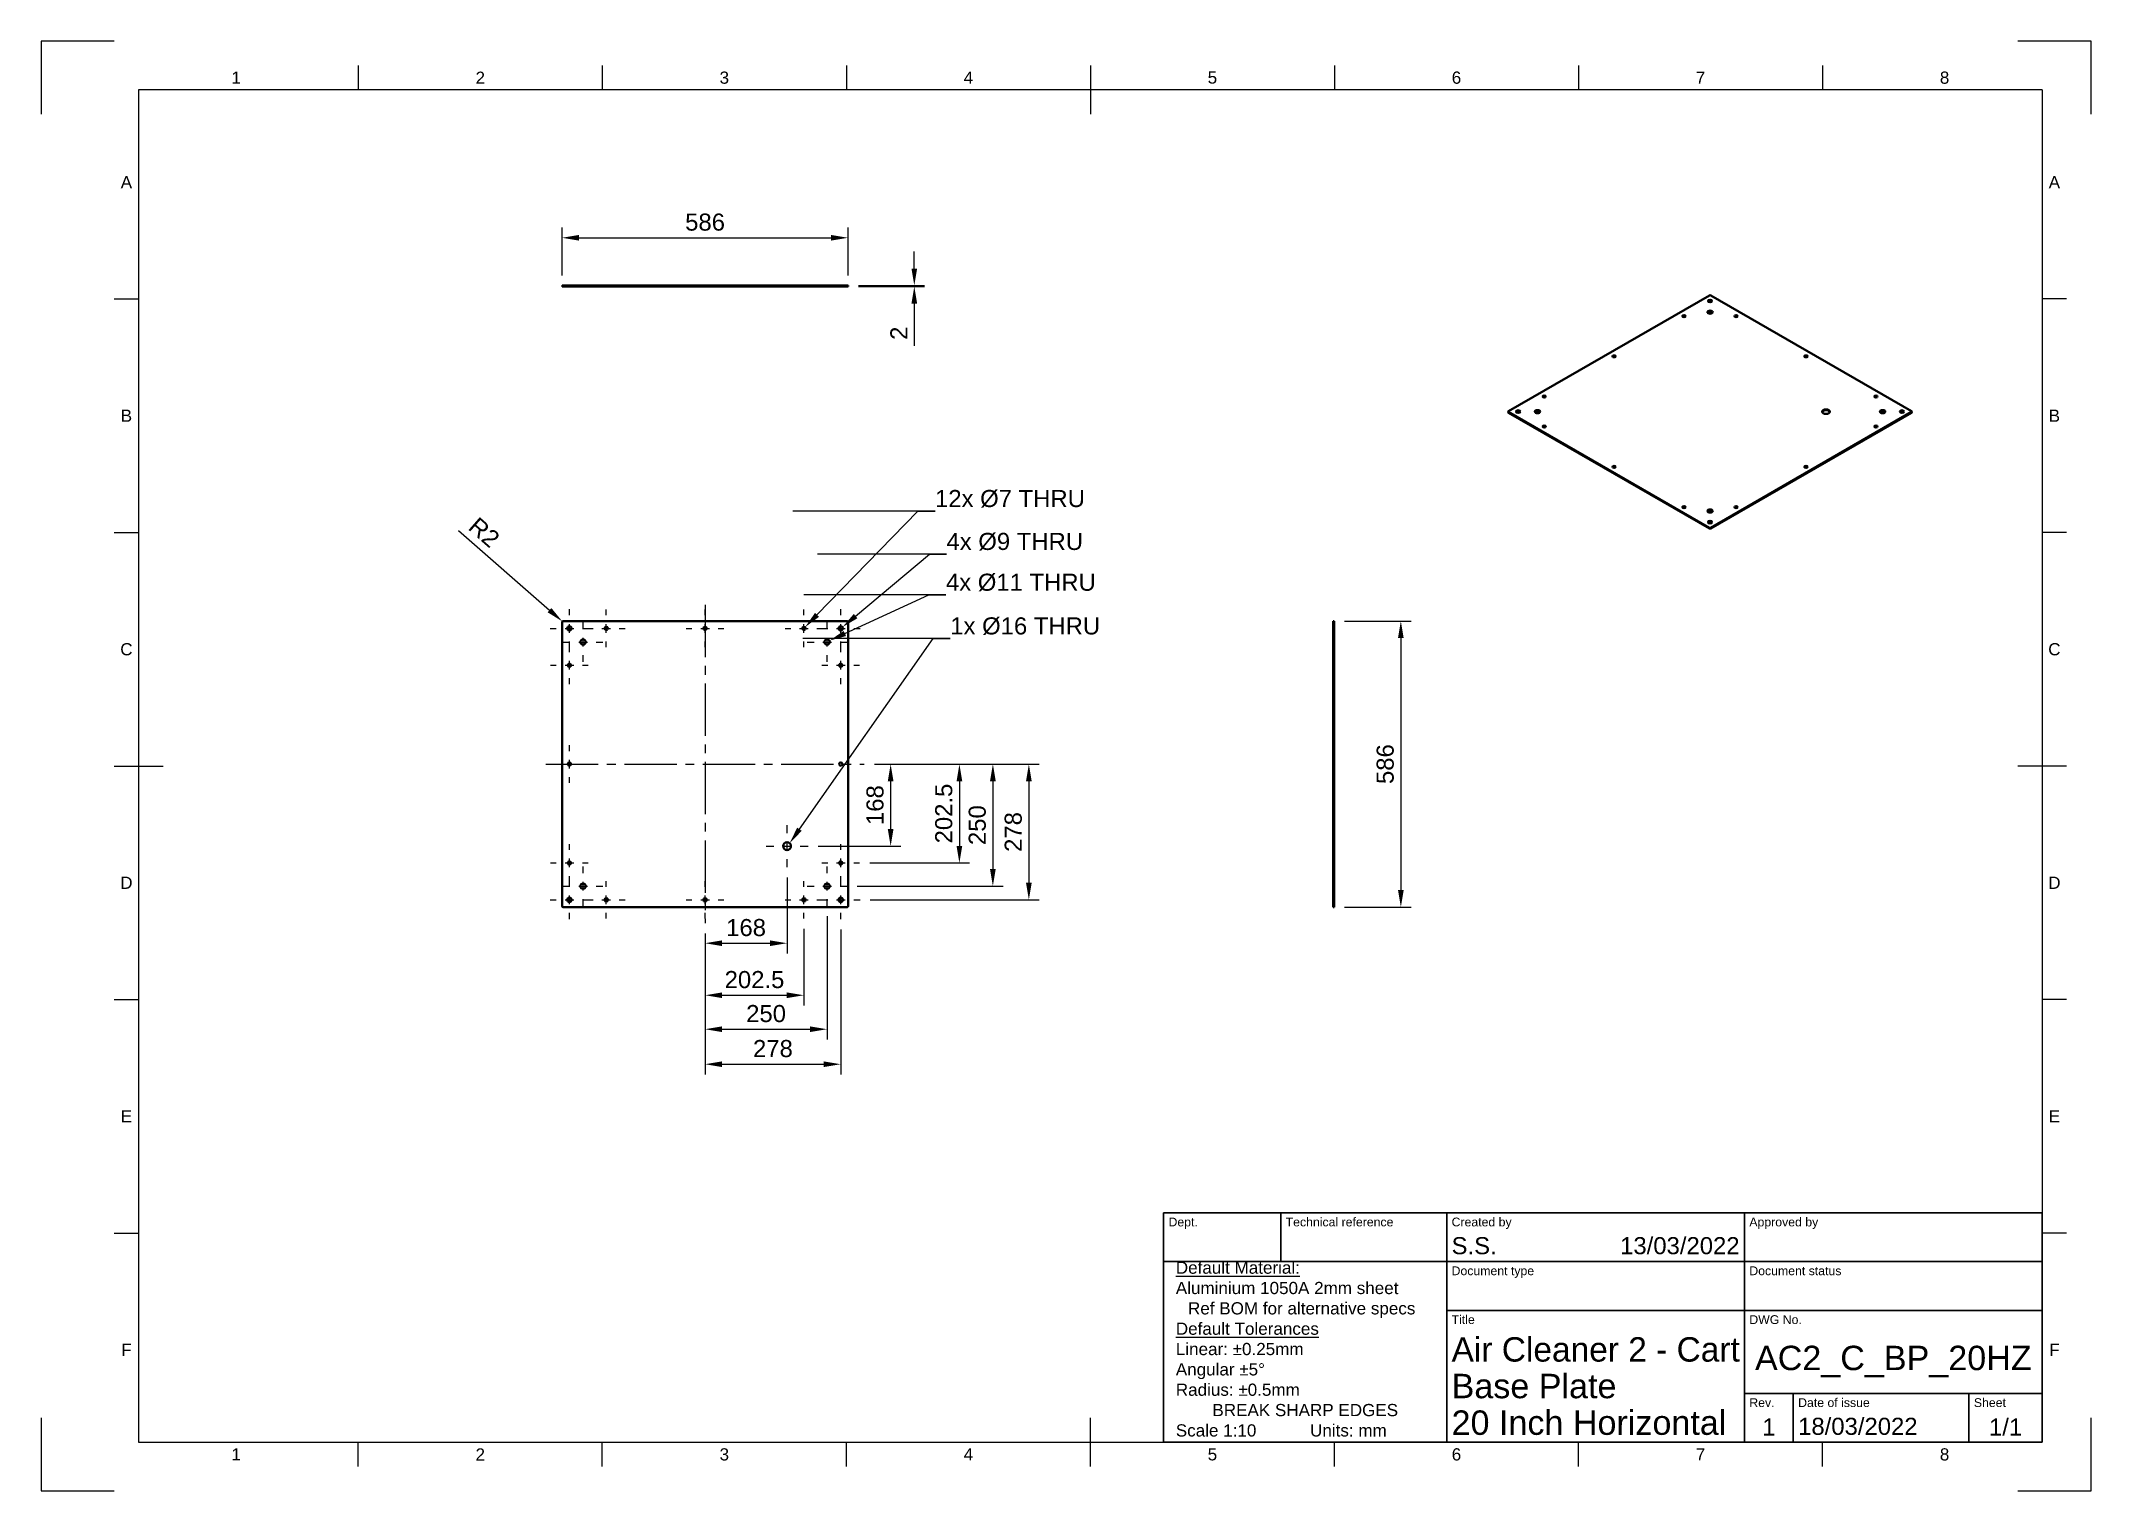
# Model space of a CAD drawing. Header units: millimetres. Extents: x 0 to 420, y 0 to 297.
import ezdxf
from ezdxf import colors
from ezdxf.entities.mleader import LeaderData, LeaderLine
from ezdxf.enums import TextEntityAlignment as Align
from ezdxf.math import Vec2, Vec3

# ---------------------------------------------------------------- set-up
doc = ezdxf.new("R2010")
doc.units = ezdxf.units.MM
doc.header["$LTSCALE"] = 0.75
doc.linetypes.add('CENTER2', pattern=[28.575, 19.05, -3.175, 3.175, -3.175])
for name, color, linetype, lineweight in [('Annotations', 7, 'Continuous', 25), ('Border', 7, 'Continuous', 25), ('Center Lines', 7, 'CENTER2', 25), ('Dimensions', 7, 'Continuous', 25), ('TitleBlock', 7, 'Continuous', 35), ('Visible', 7, 'Continuous', 50), ('Visible Narrow', 7, 'Continuous', 25)]:
    doc.layers.add(name, color=color, linetype=linetype, lineweight=lineweight)
doc.styles.add('FusionTitle', font='arial.ttf')
doc.styles.get("Standard").update_dxf_attribs({"font": 'arial.ttf'})
doc.dimstyles.new('ISO-25', dxfattribs={"dimtxt": 3.5, "dimasz": 3.5, "dimexe": 2.1, "dimexo": 2.1, "dimgap": 1.4, "dimtad": 1, "dimzin": 12, "dimdsep": 46, "dimtxsty": 'Standard', "dimcen": 0, "dimclrd": 256, "dimclre": 256, "dimclrt": 256, "dimazin": 3, "dimtp": 0.1, "dimtm": 0.1, "dimtfac": 0.714286, "dimtmove": 0, "dimatfit": 3, "dimfxl": 1, "dimtzin": 12, "dimarcsym": 0})

msp = doc.modelspace()

# ---------------------------------------------------------------- texts
at = {"layer": 'Annotations', "insert": (230, 47), "char_height": 2.5, "attachment_point": 1}
msp.add_mtext_dynamic_manual_height_columns('\\pi-2.5,l5;{\\LDefault Material: ^J}Aluminium 1050A 2mm sheet\\P\\pi2.5,l2.5;Ref BOM for alternative specs\\P\\pi-2.5,l5;{\\LDefault Tolerances^J}Linear: ±0.25mm ^JAngular ±5° ^JRadius: ±0.5mm\\P\\pi0,l0;^IBREAK SHARP EDGES\\P\\pl2.5;Scale 1:10^I^IUnits: mm', width=58, gutter_width=17.5, heights=[0], dxfattribs=at)

# ---------------------------------------------------------------- blocks, each defined once
blk = doc.blocks.new('ISO_A3_SHEET')
at = {"layer": 'Border'}
for p, q in [((65, 292), (65, 287)), ((115, 292), (115, 287)), ((165, 292), (165, 287)), ((215, 292), (215, 282)), ((265, 292), (265, 287)), ((315, 292), (315, 287)), ((365, 292), (365, 287)), ((410, 287), (20, 287)), ((20, 287), (20, 10)), ((410, 287), (410, 10)), ((15, 244.16666), (20, 244.16666)), ((415, 244.16666), (410, 244.16666)), ((15, 196.33333), (20, 196.33333)), ((415, 196.33333), (410, 196.33333)), ((15, 148.5), (25, 148.5)), ((415, 148.5), (405, 148.5)), ((15, 100.66667), (20, 100.66667)), ((415, 100.66667), (410, 100.66667)), ((15, 52.83334), (20, 52.83334)), ((415, 52.83334), (410, 52.83334)), ((215, 5), (215, 15)), ((20, 10), (410, 10)), ((65, 5), (65, 10)), ((115, 5), (115, 10)), ((165, 5), (165, 10)), ((265, 5), (265, 10)), ((315, 5), (315, 10)), ((365, 5), (365, 10))]:
    blk.add_line(p, q, dxfattribs=at)
at = {"layer": 'Defpoints'}
for p, q in [((15, 297), (0, 297)), ((0, 297), (0, 282)), ((420, 297), (405, 297)), ((420, 282), (420, 297)), ((0, 15), (0, 0)), ((420, 0), (420, 15)), ((0, 0), (15, 0)), ((405, 0), (420, 0))]:
    blk.add_line(p, q, dxfattribs=at)
at = {"layer": 'Border', "style": 'FusionTitle'}
for s, p in [('1', (40, 289.5)), ('2', (90, 289.5)), ('3', (140, 289.5)), ('4', (190, 289.5)), ('5', (240, 289.5)), ('6', (290, 289.5)), ('7', (340, 289.5)), ('8', (390, 289.5)), ('A', (17.5, 268.08333)), ('A', (412.5, 268.08333)), ('B', (17.5, 220.25)), ('B', (412.5, 220.25)), ('C', (17.5, 172.41667)), ('C', (412.5, 172.41667)), ('D', (17.5, 124.58334)), ('D', (412.5, 124.58334)), ('E', (17.5, 76.75001)), ('E', (412.5, 76.75001)), ('F', (17.5, 28.91668)), ('F', (412.5, 28.91668)), ('1', (40, 7.5)), ('2', (90, 7.5)), ('3', (140, 7.5)), ('4', (190, 7.5)), ('5', (240, 7.5)), ('6', (290, 7.5)), ('7', (340, 7.5)), ('8', (390, 7.5))]:
    blk.add_text(s, height=2.5, dxfattribs=at).set_placement(p, align=Align.MIDDLE)
blk = doc.blocks.new('ISO_TITLEBLOCK')
at = {"layer": 'TitleBlock'}
for p, q in [((0, 47), (-180, 47)), ((-180, 47), (-180, 0)), ((-156, 37), (-156, 47)), ((-122, 0), (-122, 47)), ((-61, 0), (-61, 47)), ((0, 0), (0, 47)), ((-180, 37), (0, 37)), ((-122, 27), (0, 27)), ((-61, 10), (0, 10)), ((-51, 0), (-51, 10)), ((-15, 0), (-15, 10)), ((-180, 0), (0, 0))]:
    blk.add_line(p, q, dxfattribs=at)
at = {"layer": 'TitleBlock', "style": 'FusionTitle'}
for s, p in [('Dept.', (-179, 46)), ('Technical reference', (-155, 46)), ('Created by', (-121, 46)), ('Approved by', (-60, 46)), ('Document type', (-121, 36)), ('Document status', (-60, 36)), ('Title', (-121, 26)), ('DWG No.', (-60, 26)), ('Rev.', (-60, 9)), ('Date of issue', (-50, 9)), ('Sheet', (-14, 9))]:
    blk.add_text(s, height=1.8, dxfattribs=at).set_placement(p, align=Align.TOP_LEFT)
for tag, height, p in [('DEPT', 3.5, (-179, 42)), ('TECHNICAL_REFERENCE', 3.5, (-155, 42)), ('CREATED_BY', 3.5, (-121, 42)), ('APPROVED_BY', 3.5, (-60, 42)), ('DOCUMENT_TYPE', 3.5, (-121, 32)), ('DOCUMENT_STATUS', 3.5, (-60, 32)), ('TITLE_1', 5, (-121, 21.5)), ('TITLE_2', 5, (-121, 14)), ('TITLE_3', 5, (-121, 6.5)), ('DATE_OF_ISSUE', 3.5, (-50, 5))]:
    blk.add_attdef(tag, text='', height=height, dxfattribs=at).set_placement(p, align=Align.TOP_LEFT)
for tag, p in [('CREATED_DATE', (-62, 42)), ('APPROVED_DATE', (-0.99, 42))]:
    blk.add_attdef(tag, text='', height=3.5, dxfattribs=at).set_placement(p, align=Align.TOP_RIGHT)
for tag, height, p in [('DRAWING_NUMBER', 5, (-30.5, 19.75)), ('REV', 3.5, (-56, 4.85)), ('SHEET', 3.5, (-7.5, 4.85))]:
    blk.add_attdef(tag, text='', height=height, dxfattribs=at).set_placement(p, align=Align.TOP_CENTER)
blk = doc.blocks.new('*D41')
at = {"layer": 'Defpoints', "color": 0, "transparency": 16777216}
for p in [(264.939718, 178.187108), (264.939718, 119.587108), (278.600534, 119.587108)]:
    blk.add_point(p, dxfattribs=at)
at = {"layer": 'Dimensions', "lineweight": -2, "transparency": 16777216}
for p, q in [((267.039718, 178.187108), (280.700534, 178.187108)), ((278.600534, 174.687108), (278.600534, 123.087108)), ((267.039718, 119.587108), (280.700534, 119.587108))]:
    blk.add_line(p, q, dxfattribs=at)
at = {"layer": 'Dimensions', "transparency": 16777216}
for points in [[(278.017201, 174.687108), (279.183868, 174.687108), (278.600534, 178.187108)], [(278.017201, 123.087108), (279.183868, 123.087108), (278.600534, 119.587108)]]:
    blk.add_solid(points, dxfattribs=at)
at = {"layer": 'Dimensions', "transparency": 16777216, "insert": (275.413529, 148.887108), "char_height": 3.5, "attachment_point": 5, "rotation": 90}
blk.add_mtext('586', dxfattribs=at)
blk = doc.blocks.new('*D42')
at = {"layer": 'Defpoints', "color": 0, "transparency": 16777216}
for p in [(165.353913, 256.697344), (106.753913, 246.901979), (165.353913, 246.901979)]:
    blk.add_point(p, dxfattribs=at)
at = {"layer": 'Dimensions', "lineweight": -2, "transparency": 16777216}
for p, q in [((106.753913, 249.001979), (106.753913, 258.797344)), ((110.253913, 256.697344), (161.853913, 256.697344)), ((165.353913, 249.001979), (165.353913, 258.797344))]:
    blk.add_line(p, q, dxfattribs=at)
at = {"layer": 'Dimensions', "transparency": 16777216}
for points in [[(110.253913, 257.280677), (110.253913, 256.114011), (106.753913, 256.697344)], [(161.853913, 257.280677), (161.853913, 256.114011), (165.353913, 256.697344)]]:
    blk.add_solid(points, dxfattribs=at)
at = {"layer": 'Dimensions', "transparency": 16777216, "insert": (136.053913, 259.884349), "char_height": 3.5, "attachment_point": 5}
blk.add_mtext('586', dxfattribs=at)
blk = doc.blocks.new('*D43')
at = {"layer": 'Defpoints', "color": 0, "transparency": 16777216}
for p in [(106.803584, 178.119022), (106.953913, 177.987108)]:
    blk.add_point(p, dxfattribs=at)
at = {"layer": 'Dimensions', "lineweight": -2, "transparency": 16777216}
for p, q in [((85.559315, 196.760935), (104.172832, 180.427516)), ((106.953913, 177.987108), (106.803584, 178.119022))]:
    blk.add_line(p, q, dxfattribs=at)
at = {"layer": 'Dimensions', "transparency": 16777216}
blk.add_solid([(104.557581, 180.865975), (103.788083, 179.989057), (106.803584, 178.119022)], dxfattribs=at)
at = {"layer": 'Dimensions', "transparency": 16777216, "insert": (90.801637, 196.361127), "char_height": 3.5, "attachment_point": 5, "rotation": 318.73294558}
blk.add_mtext('R2', dxfattribs=at)
blk = doc.blocks.new('*D44')
at = {"layer": 'Defpoints', "color": 0, "transparency": 16777216}
for p in [(165.353913, 246.901979), (165.353913, 246.701979), (178.918672, 246.701979)]:
    blk.add_point(p, dxfattribs=at)
at = {"layer": 'Dimensions', "lineweight": -2, "transparency": 16777216}
for p, q in [((178.918672, 250.401979), (178.918672, 253.901979)), ((167.453913, 246.901979), (181.018672, 246.901979)), ((167.453913, 246.701979), (181.018672, 246.701979)), ((178.918672, 246.901979), (178.918672, 246.701979)), ((178.918672, 243.201979), (178.918672, 234.583766))]:
    blk.add_line(p, q, dxfattribs=at)
at = {"layer": 'Dimensions', "transparency": 16777216}
for points in [[(178.335338, 250.401979), (179.502005, 250.401979), (178.918672, 246.901979)], [(178.335338, 243.201979), (179.502005, 243.201979), (178.918672, 246.701979)]]:
    blk.add_solid(points, dxfattribs=at)
at = {"layer": 'Dimensions', "transparency": 16777216, "insert": (175.761509, 237.142873), "char_height": 3.5, "attachment_point": 5, "rotation": 90}
blk.add_mtext('2', dxfattribs=at)
blk = doc.blocks.new('*U11')
at = {"layer": 'Center Lines', "color": 0, "ltscale": 0.75, "transparency": 16777216}
blk.add_line((0, 32.6), (0, -32.6), dxfattribs=at)
blk = doc.blocks.new('*U12')
at = {"layer": 'Center Lines', "color": 0, "ltscale": 0.75, "transparency": 16777216}
blk.add_line((-32.6, 0), (32.6, 0), dxfattribs=at)
blk = doc.blocks.new('*U13')
at = {"layer": 'Center Lines', "color": 0, "ltscale": 0.75, "transparency": 16777216}
for p, q in [((-3.85, 0), (-2.678906, 0)), ((0, 2.678906), (0, 3.85)), ((2.678906, 0), (3.85, 0)), ((0, -3.85), (0, -2.678906))]:
    blk.add_line(p, q, dxfattribs=at)
at = {"layer": 'Center Lines', "color": 0, "linetype": 'Continuous', "ltscale": 0.75, "transparency": 16777216}
for p, q in [((-0.892969, 0), (0.892969, 0)), ((0, -0.892969), (0, 0.892969))]:
    blk.add_line(p, q, dxfattribs=at)
blk = doc.blocks.new('*U14')
at = {"layer": 'Center Lines', "color": 0, "ltscale": 0.75, "transparency": 16777216}
for p, q in [((-4.05, 0), (-2.678906, 0)), ((0, 2.678906), (0, 4.05)), ((2.678906, 0), (4.05, 0)), ((0, -4.05), (0, -2.678906))]:
    blk.add_line(p, q, dxfattribs=at)
at = {"layer": 'Center Lines', "color": 0, "linetype": 'Continuous', "ltscale": 0.75, "transparency": 16777216}
for p, q in [((-0.892969, 0), (0.892969, 0)), ((0, -0.892969), (0, 0.892969))]:
    blk.add_line(p, q, dxfattribs=at)
blk = doc.blocks.new('*U15')
at = {"layer": 'Center Lines', "color": 0, "ltscale": 0.75, "transparency": 16777216}
for p, q in [((-3.95, 0), (-2.678906, 0)), ((0, 2.678906), (0, 3.95)), ((2.678906, 0), (3.95, 0)), ((0, -3.95), (0, -2.678906))]:
    blk.add_line(p, q, dxfattribs=at)
at = {"layer": 'Center Lines', "color": 0, "linetype": 'Continuous', "ltscale": 0.75, "transparency": 16777216}
for p, q in [((-0.892969, 0), (0.892969, 0)), ((0, -0.892969), (0, 0.892969))]:
    blk.add_line(p, q, dxfattribs=at)
blk = doc.blocks.new('*U16')
at = {"layer": 'Center Lines', "color": 0, "ltscale": 0.75, "transparency": 16777216}
for p, q in [((-3.85, 0), (-2.678906, 0)), ((0, 2.678906), (0, 3.85)), ((2.678906, 0), (3.85, 0)), ((0, -3.85), (0, -2.678906))]:
    blk.add_line(p, q, dxfattribs=at)
at = {"layer": 'Center Lines', "color": 0, "linetype": 'Continuous', "ltscale": 0.75, "transparency": 16777216}
for p, q in [((-0.892969, 0), (0.892969, 0)), ((0, -0.892969), (0, 0.892969))]:
    blk.add_line(p, q, dxfattribs=at)
blk = doc.blocks.new('*U17')
at = {"layer": 'Center Lines', "color": 0, "ltscale": 0.75, "transparency": 16777216}
for p, q in [((-3.849995, 0), (-2.678906, 0)), ((0, 2.678906), (0, 3.849995)), ((2.678906, 0), (3.849995, 0)), ((0, -3.849995), (0, -2.678906))]:
    blk.add_line(p, q, dxfattribs=at)
at = {"layer": 'Center Lines', "color": 0, "linetype": 'Continuous', "ltscale": 0.75, "transparency": 16777216}
for p, q in [((-0.892969, 0), (0.892969, 0)), ((0, -0.892969), (0, 0.892969))]:
    blk.add_line(p, q, dxfattribs=at)
blk = doc.blocks.new('*U18')
at = {"layer": 'Center Lines', "color": 0, "ltscale": 0.75, "transparency": 16777216}
for p, q in [((-3.85, 0), (-2.678906, 0)), ((0, 2.678906), (0, 3.85)), ((2.678906, 0), (3.85, 0)), ((0, -3.85), (0, -2.678906))]:
    blk.add_line(p, q, dxfattribs=at)
at = {"layer": 'Center Lines', "color": 0, "linetype": 'Continuous', "ltscale": 0.75, "transparency": 16777216}
for p, q in [((-0.892969, 0), (0.892969, 0)), ((0, -0.892969), (0, 0.892969))]:
    blk.add_line(p, q, dxfattribs=at)
blk = doc.blocks.new('*U19')
at = {"layer": 'Center Lines', "color": 0, "ltscale": 0.75, "transparency": 16777216}
for p, q in [((-4.05, 0), (-2.678906, 0)), ((0, 2.678906), (0, 4.05)), ((2.678906, 0), (4.05, 0)), ((0, -4.05), (0, -2.678906))]:
    blk.add_line(p, q, dxfattribs=at)
at = {"layer": 'Center Lines', "color": 0, "linetype": 'Continuous', "ltscale": 0.75, "transparency": 16777216}
for p, q in [((-0.892969, 0), (0.892969, 0)), ((0, -0.892969), (0, 0.892969))]:
    blk.add_line(p, q, dxfattribs=at)
blk = doc.blocks.new('*U20')
at = {"layer": 'Center Lines', "color": 0, "ltscale": 0.75, "transparency": 16777216}
for p, q in [((-3.95, 0), (-2.678906, 0)), ((0, 2.678906), (0, 3.95)), ((2.678906, 0), (3.95, 0)), ((0, -3.95), (0, -2.678906))]:
    blk.add_line(p, q, dxfattribs=at)
at = {"layer": 'Center Lines', "color": 0, "linetype": 'Continuous', "ltscale": 0.75, "transparency": 16777216}
for p, q in [((-0.892969, 0), (0.892969, 0)), ((0, -0.892969), (0, 0.892969))]:
    blk.add_line(p, q, dxfattribs=at)
blk = doc.blocks.new('*U21')
at = {"layer": 'Center Lines', "color": 0, "ltscale": 0.75, "transparency": 16777216}
for p, q in [((-3.85, 0), (-2.678906, 0)), ((0, 2.678906), (0, 3.85)), ((2.678906, 0), (3.85, 0)), ((0, -3.85), (0, -2.678906))]:
    blk.add_line(p, q, dxfattribs=at)
at = {"layer": 'Center Lines', "color": 0, "linetype": 'Continuous', "ltscale": 0.75, "transparency": 16777216}
for p, q in [((-0.892969, 0), (0.892969, 0)), ((0, -0.892969), (0, 0.892969))]:
    blk.add_line(p, q, dxfattribs=at)
blk = doc.blocks.new('*U22')
at = {"layer": 'Center Lines', "color": 0, "ltscale": 0.75, "transparency": 16777216}
for p, q in [((-3.95, 0), (-2.678906, 0)), ((0, 2.678906), (0, 3.95)), ((2.678906, 0), (3.95, 0)), ((0, -3.95), (0, -2.678906))]:
    blk.add_line(p, q, dxfattribs=at)
at = {"layer": 'Center Lines', "color": 0, "linetype": 'Continuous', "ltscale": 0.75, "transparency": 16777216}
for p, q in [((-0.892969, 0), (0.892969, 0)), ((0, -0.892969), (0, 0.892969))]:
    blk.add_line(p, q, dxfattribs=at)
blk = doc.blocks.new('*U23')
at = {"layer": 'Center Lines', "color": 0, "ltscale": 0.75, "transparency": 16777216}
for p, q in [((-4.05, 0), (-2.678906, 0)), ((0, 2.678906), (0, 4.05)), ((2.678906, 0), (4.05, 0)), ((0, -4.05), (0, -2.678906))]:
    blk.add_line(p, q, dxfattribs=at)
at = {"layer": 'Center Lines', "color": 0, "linetype": 'Continuous', "ltscale": 0.75, "transparency": 16777216}
for p, q in [((-0.892969, 0), (0.892969, 0)), ((0, -0.892969), (0, 0.892969))]:
    blk.add_line(p, q, dxfattribs=at)
blk = doc.blocks.new('*U24')
at = {"layer": 'Center Lines', "color": 0, "ltscale": 0.75, "transparency": 16777216}
for p, q in [((-3.85, 0), (-2.678906, 0)), ((0, 2.678906), (0, 3.85)), ((2.678906, 0), (3.85, 0)), ((0, -3.85), (0, -2.678906))]:
    blk.add_line(p, q, dxfattribs=at)
at = {"layer": 'Center Lines', "color": 0, "linetype": 'Continuous', "ltscale": 0.75, "transparency": 16777216}
for p, q in [((-0.892969, 0), (0.892969, 0)), ((0, -0.892969), (0, 0.892969))]:
    blk.add_line(p, q, dxfattribs=at)
blk = doc.blocks.new('*U25')
at = {"layer": 'Center Lines', "color": 0, "ltscale": 0.75, "transparency": 16777216}
for p, q in [((-3.85, 0), (-2.678906, 0)), ((0, 2.678906), (0, 3.85)), ((2.678906, 0), (3.85, 0)), ((0, -3.85), (0, -2.678906))]:
    blk.add_line(p, q, dxfattribs=at)
at = {"layer": 'Center Lines', "color": 0, "linetype": 'Continuous', "ltscale": 0.75, "transparency": 16777216}
for p, q in [((-0.892969, 0), (0.892969, 0)), ((0, -0.892969), (0, 0.892969))]:
    blk.add_line(p, q, dxfattribs=at)
blk = doc.blocks.new('*U26')
at = {"layer": 'Center Lines', "color": 0, "ltscale": 0.75, "transparency": 16777216}
for p, q in [((0, 2.678906), (0, 4.3)), ((-4.3, 0), (-2.678906, 0)), ((2.678906, 0), (4.3, 0)), ((0, -4.3), (0, -2.678906))]:
    blk.add_line(p, q, dxfattribs=at)
at = {"layer": 'Center Lines', "color": 0, "linetype": 'Continuous', "ltscale": 0.75, "transparency": 16777216}
for p, q in [((-0.892969, 0), (0.892969, 0)), ((0, -0.892969), (0, 0.892969))]:
    blk.add_line(p, q, dxfattribs=at)
blk = doc.blocks.new('*U27')
at = {"layer": 'Center Lines', "color": 0, "ltscale": 0.75, "transparency": 16777216}
for p, q in [((-3.85, 0), (-2.678906, 0)), ((0, 2.678906), (0, 3.85)), ((2.678906, 0), (3.85, 0)), ((0, -3.85), (0, -2.678906))]:
    blk.add_line(p, q, dxfattribs=at)
at = {"layer": 'Center Lines', "color": 0, "linetype": 'Continuous', "ltscale": 0.75, "transparency": 16777216}
for p, q in [((-0.892969, 0), (0.892969, 0)), ((0, -0.892969), (0, 0.892969))]:
    blk.add_line(p, q, dxfattribs=at)
blk = doc.blocks.new('*U28')
at = {"layer": 'Center Lines', "color": 0, "ltscale": 0.75, "transparency": 16777216}
for p, q in [((-4.05, 0), (-2.678906, 0)), ((0, 2.678906), (0, 4.05)), ((2.678906, 0), (4.05, 0)), ((0, -4.05), (0, -2.678906))]:
    blk.add_line(p, q, dxfattribs=at)
at = {"layer": 'Center Lines', "color": 0, "linetype": 'Continuous', "ltscale": 0.75, "transparency": 16777216}
for p, q in [((-0.892969, 0), (0.892969, 0)), ((0, -0.892969), (0, 0.892969))]:
    blk.add_line(p, q, dxfattribs=at)
blk = doc.blocks.new('*U29')
at = {"layer": 'Center Lines', "color": 0, "ltscale": 0.75, "transparency": 16777216}
for p, q in [((-3.95, 0), (-2.678906, 0)), ((0, 2.678906), (0, 3.95)), ((2.678906, 0), (3.95, 0)), ((0, -3.95), (0, -2.678906))]:
    blk.add_line(p, q, dxfattribs=at)
at = {"layer": 'Center Lines', "color": 0, "linetype": 'Continuous', "ltscale": 0.75, "transparency": 16777216}
for p, q in [((-0.892969, 0), (0.892969, 0)), ((0, -0.892969), (0, 0.892969))]:
    blk.add_line(p, q, dxfattribs=at)
blk = doc.blocks.new('*U30')
at = {"layer": 'Center Lines', "color": 0, "ltscale": 0.75, "transparency": 16777216}
for p, q in [((-3.85, 0), (-2.678906, 0)), ((0, 2.678906), (0, 3.85)), ((2.678906, 0), (3.85, 0)), ((0, -3.85), (0, -2.678906))]:
    blk.add_line(p, q, dxfattribs=at)
at = {"layer": 'Center Lines', "color": 0, "linetype": 'Continuous', "ltscale": 0.75, "transparency": 16777216}
for p, q in [((-0.892969, 0), (0.892969, 0)), ((0, -0.892969), (0, 0.892969))]:
    blk.add_line(p, q, dxfattribs=at)
blk = doc.blocks.new('*U31')
at = {"layer": 'Center Lines', "color": 0, "ltscale": 0.75, "transparency": 16777216}
for p, q in [((-3.849993, 0), (-2.678906, 0)), ((0, 2.678906), (0, 3.849993)), ((2.678906, 0), (3.849993, 0)), ((0, -3.849993), (0, -2.678906))]:
    blk.add_line(p, q, dxfattribs=at)
at = {"layer": 'Center Lines', "color": 0, "linetype": 'Continuous', "ltscale": 0.75, "transparency": 16777216}
for p, q in [((-0.892969, 0), (0.892969, 0)), ((0, -0.892969), (0, 0.892969))]:
    blk.add_line(p, q, dxfattribs=at)
blk = doc.blocks.new('*U32')
at = {"layer": 'Center Lines', "color": 0, "ltscale": 0.75, "transparency": 16777216}
for p, q in [((-3.849992, 0), (-2.678906, 0)), ((0, 2.678906), (0, 3.849992)), ((2.678906, 0), (3.849992, 0)), ((0, -3.849992), (0, -2.678906))]:
    blk.add_line(p, q, dxfattribs=at)
at = {"layer": 'Center Lines', "color": 0, "linetype": 'Continuous', "ltscale": 0.75, "transparency": 16777216}
for p, q in [((-0.892969, 0), (0.892969, 0)), ((0, -0.892969), (0, 0.892969))]:
    blk.add_line(p, q, dxfattribs=at)
blk = doc.blocks.new('*D45')
at = {"layer": 'Defpoints', "color": 0, "transparency": 16777216}
for p in [(152.853913, 127.787094), (136.053913, 116.287108), (152.853913, 112.19763)]:
    blk.add_point(p, dxfattribs=at)
at = {"layer": 'Dimensions', "lineweight": -2, "transparency": 16777216}
for p, q in [((152.853913, 125.687094), (152.853913, 110.09763)), ((136.053913, 114.187108), (136.053913, 110.09763)), ((139.553913, 112.19763), (149.353913, 112.19763))]:
    blk.add_line(p, q, dxfattribs=at)
at = {"layer": 'Dimensions', "transparency": 16777216}
for points in [[(139.553913, 112.780963), (139.553913, 111.614296), (136.053913, 112.19763)], [(149.353913, 112.780963), (149.353913, 111.614296), (152.853913, 112.19763)]]:
    blk.add_solid(points, dxfattribs=at)
at = {"layer": 'Dimensions', "transparency": 16777216, "insert": (144.453913, 115.384635), "char_height": 3.5, "attachment_point": 5}
blk.add_mtext('168', dxfattribs=at)
blk = doc.blocks.new('*D46')
at = {"layer": 'Defpoints', "color": 0, "transparency": 16777216}
for p in [(136.053913, 116.287108), (156.303913, 117.237279), (156.303913, 101.544161)]:
    blk.add_point(p, dxfattribs=at)
at = {"layer": 'Dimensions', "lineweight": -2, "transparency": 16777216}
for p, q in [((136.053913, 114.187108), (136.053913, 99.444161)), ((156.303913, 115.137279), (156.303913, 99.444161)), ((139.553913, 101.544161), (152.803913, 101.544161))]:
    blk.add_line(p, q, dxfattribs=at)
at = {"layer": 'Dimensions', "transparency": 16777216}
for points in [[(139.553913, 102.127494), (139.553913, 100.960828), (136.053913, 101.544161)], [(152.803913, 102.127494), (152.803913, 100.960828), (156.303913, 101.544161)]]:
    blk.add_solid(points, dxfattribs=at)
at = {"layer": 'Dimensions', "transparency": 16777216, "insert": (146.178913, 104.731167), "char_height": 3.5, "attachment_point": 5}
blk.add_mtext('202.5', dxfattribs=at)
blk = doc.blocks.new('*D47')
at = {"layer": 'Defpoints', "color": 0, "transparency": 16777216}
for p in [(161.054379, 119.836642), (136.053913, 116.287108), (161.054379, 94.582758)]:
    blk.add_point(p, dxfattribs=at)
at = {"layer": 'Dimensions', "lineweight": -2, "transparency": 16777216}
for p, q in [((161.054379, 117.736642), (161.054379, 92.482758)), ((136.053913, 114.187108), (136.053913, 92.482758)), ((139.553913, 94.582758), (157.554379, 94.582758))]:
    blk.add_line(p, q, dxfattribs=at)
at = {"layer": 'Dimensions', "transparency": 16777216}
for points in [[(139.553913, 95.166091), (139.553913, 93.999425), (136.053913, 94.582758)], [(157.554379, 95.166091), (157.554379, 93.999425), (161.054379, 94.582758)]]:
    blk.add_solid(points, dxfattribs=at)
at = {"layer": 'Dimensions', "transparency": 16777216, "insert": (148.554146, 97.769763), "char_height": 3.5, "attachment_point": 5}
blk.add_mtext('250', dxfattribs=at)
blk = doc.blocks.new('*D48')
at = {"layer": 'Defpoints', "color": 0, "transparency": 16777216}
for p in [(136.053913, 116.287108), (163.853913, 117.137109), (163.853913, 87.416606)]:
    blk.add_point(p, dxfattribs=at)
at = {"layer": 'Dimensions', "lineweight": -2, "transparency": 16777216}
for p, q in [((136.053913, 114.187108), (136.053913, 85.316606)), ((163.853913, 115.037109), (163.853913, 85.316606)), ((139.553913, 87.416606), (160.353913, 87.416606))]:
    blk.add_line(p, q, dxfattribs=at)
at = {"layer": 'Dimensions', "transparency": 16777216}
for points in [[(139.553913, 87.999939), (139.553913, 86.833273), (136.053913, 87.416606)], [(160.353913, 87.999939), (160.353913, 86.833273), (163.853913, 87.416606)]]:
    blk.add_solid(points, dxfattribs=at)
at = {"layer": 'Dimensions', "transparency": 16777216, "insert": (149.953913, 90.603611), "char_height": 3.5, "attachment_point": 5}
blk.add_mtext('278', dxfattribs=at)
blk = doc.blocks.new('*D49')
at = {"layer": 'Defpoints', "color": 0, "transparency": 16777216}
for p in [(168.653913, 148.887108), (157.153913, 132.087094), (174.073857, 132.087094)]:
    blk.add_point(p, dxfattribs=at)
at = {"layer": 'Dimensions', "lineweight": -2, "transparency": 16777216}
for p, q in [((170.753913, 148.887108), (176.173857, 148.887108)), ((174.073857, 145.387108), (174.073857, 135.587094)), ((159.253913, 132.087094), (176.173857, 132.087094))]:
    blk.add_line(p, q, dxfattribs=at)
at = {"layer": 'Dimensions', "transparency": 16777216}
for points in [[(173.490524, 145.387108), (174.65719, 145.387108), (174.073857, 148.887108)], [(173.490524, 135.587094), (174.65719, 135.587094), (174.073857, 132.087094)]]:
    blk.add_solid(points, dxfattribs=at)
at = {"layer": 'Dimensions', "transparency": 16777216, "insert": (170.886851, 140.487101), "char_height": 3.5, "attachment_point": 5, "rotation": 90}
blk.add_mtext('168', dxfattribs=at)
blk = doc.blocks.new('*D50')
at = {"layer": 'Defpoints', "color": 0, "transparency": 16777216}
for p in [(168.653913, 148.887108), (167.703913, 128.637108), (188.160624, 128.637108)]:
    blk.add_point(p, dxfattribs=at)
at = {"layer": 'Dimensions', "lineweight": -2, "transparency": 16777216}
for p, q in [((170.753913, 148.887108), (190.260624, 148.887108)), ((188.160624, 145.387108), (188.160624, 132.137108)), ((169.803913, 128.637108), (190.260624, 128.637108))]:
    blk.add_line(p, q, dxfattribs=at)
at = {"layer": 'Dimensions', "transparency": 16777216}
for points in [[(187.577291, 145.387108), (188.743957, 145.387108), (188.160624, 148.887108)], [(187.577291, 132.137108), (188.743957, 132.137108), (188.160624, 128.637108)]]:
    blk.add_solid(points, dxfattribs=at)
at = {"layer": 'Dimensions', "transparency": 16777216, "insert": (184.973619, 138.762108), "char_height": 3.5, "attachment_point": 5, "rotation": 90}
blk.add_mtext('202.5', dxfattribs=at)
blk = doc.blocks.new('*D51')
at = {"layer": 'Defpoints', "color": 0, "transparency": 16777216}
for p in [(168.653913, 148.887108), (165.104379, 123.886642), (195.020692, 123.886642)]:
    blk.add_point(p, dxfattribs=at)
at = {"layer": 'Dimensions', "lineweight": -2, "transparency": 16777216}
for p, q in [((170.753913, 148.887108), (197.120692, 148.887108)), ((195.020692, 145.387108), (195.020692, 127.386642)), ((167.204379, 123.886642), (197.120692, 123.886642))]:
    blk.add_line(p, q, dxfattribs=at)
at = {"layer": 'Dimensions', "transparency": 16777216}
for points in [[(194.437359, 145.387108), (195.604026, 145.387108), (195.020692, 148.887108)], [(194.437359, 127.386642), (195.604026, 127.386642), (195.020692, 123.886642)]]:
    blk.add_solid(points, dxfattribs=at)
at = {"layer": 'Dimensions', "transparency": 16777216, "insert": (191.833687, 136.386875), "char_height": 3.5, "attachment_point": 5, "rotation": 90}
blk.add_mtext('250', dxfattribs=at)
blk = doc.blocks.new('*D52')
at = {"layer": 'Defpoints', "color": 0, "transparency": 16777216}
for p in [(168.653913, 148.887108), (167.803913, 121.087109), (202.392705, 121.087109)]:
    blk.add_point(p, dxfattribs=at)
at = {"layer": 'Dimensions', "lineweight": -2, "transparency": 16777216}
for p, q in [((170.753913, 148.887108), (204.492705, 148.887108)), ((202.392705, 145.387108), (202.392705, 124.587109)), ((169.903913, 121.087109), (204.492705, 121.087109))]:
    blk.add_line(p, q, dxfattribs=at)
at = {"layer": 'Dimensions', "transparency": 16777216}
for points in [[(201.809372, 145.387108), (202.976038, 145.387108), (202.392705, 148.887108)], [(201.809372, 124.587109), (202.976038, 124.587109), (202.392705, 121.087109)]]:
    blk.add_solid(points, dxfattribs=at)
at = {"layer": 'Dimensions', "transparency": 16777216, "insert": (199.205699, 134.987109), "char_height": 3.5, "attachment_point": 5, "rotation": 90}
blk.add_mtext('278', dxfattribs=at)

# ---------------------------------------------------------------- dimensions: what is measured, and where the dimension line sits
at = {"layer": 'Dimensions'}
for p1, p2, distance, picture, middle in [((106.753913, 246.901979), (165.353913, 246.901979), 9.795365, '*D42', (136.053913, 259.884349)), ((165.353913, 246.901979), (165.353913, 246.701979), 13.564759, '*D44', (175.761509, 237.142873)), ((264.939718, 178.187108), (264.939718, 119.587108), 13.660816, '*D41', (275.413529, 148.887108))]:
    dim = msp.add_aligned_dim(p1=p1, p2=p2, distance=distance, dimstyle='ISO-25', override={"dimlfac": 10, "dimclrd": 256, "dimclre": 256}, dxfattribs=at)
    dim.commit()
    dim.dimension.update_dxf_attribs({"geometry": picture, "text_midpoint": middle})
dim = msp.add_radius_dim(center=(106.953913, 177.987108), mpoint=(106.803584, 178.119022), dimstyle='ISO-25', override={"dimlfac": 10, "dimse1": 1, "dimclrd": 256, "dimclre": 256}, dxfattribs=at)
dim.commit()
dim.dimension.update_dxf_attribs({"geometry": '*D43', "text_midpoint": (88.719269, 193.988066), "dimtype": 164})
for base, p2, override, picture, middle in [((174.073857, 132.087094), (157.153913, 132.087094), {"dimlfac": 10, "dimclrd": 256, "dimclre": 256}, '*D49', (170.886851, 140.487101)), ((195.020692, 123.886642), (165.104379, 123.886642), {"dimlfac": 10}, '*D51', (191.833687, 136.386875)), ((188.160624, 128.637108), (167.703913, 128.637108), {"dimlfac": 10}, '*D50', (184.973619, 138.762108)), ((202.392705, 121.087109), (167.803913, 121.087109), {"dimlfac": 10}, '*D52', (199.205699, 134.987109))]:
    dim = msp.add_linear_dim(base=base, p1=(168.653913, 148.887108), p2=p2, angle=90, dimstyle='ISO-25', override=override, dxfattribs=at)
    dim.commit()
    dim.dimension.update_dxf_attribs({"geometry": picture, "text_midpoint": middle})
for base, p2, override, picture, middle in [((152.853913, 112.19763), (152.853913, 127.787094), {"dimlfac": 10, "dimclrd": 256, "dimclre": 256}, '*D45', (144.453913, 115.384635)), ((161.054379, 94.582758), (161.054379, 119.836642), {"dimlfac": 10}, '*D47', (148.554146, 97.769763)), ((156.303913, 101.544161), (156.303913, 117.237279), {"dimlfac": 10}, '*D46', (146.178913, 104.731167)), ((163.853913, 87.416606), (163.853913, 117.137109), {"dimlfac": 10}, '*D48', (149.953913, 90.603611))]:
    dim = msp.add_linear_dim(base=base, p1=(136.053913, 116.287108), p2=p2, dimstyle='ISO-25', override=override, dxfattribs=at)
    dim.commit()
    dim.dimension.update_dxf_attribs({"geometry": picture, "text_midpoint": middle})

# ---------------------------------------------------------------- linework, layer by layer
at = {"layer": 'Visible', "extrusion": (0, 1, 0)}
for p, q in [((106.753913, 246.901979, 29.1), (106.753913, 246.701979, 29.1)), ((106.953913, 246.901979, 29.3), (165.153913, 246.901979, 29.3)), ((106.953913, 246.701979, 29.3), (165.153913, 246.701979, 29.3)), ((165.353913, 246.701979, 29.1), (165.353913, 246.901979, 29.1))]:
    msp.add_line(p, q, dxfattribs=at)
at = {"layer": 'Visible', "extrusion": (0, 0.817547, 0.575862)}
for p, q in [((300.660195, 221.174354, -0.058032), (341.813809, 244.873144, -33.703052)), ((342.096652, 244.873144, -33.703052), (383.250267, 221.174354, -0.058032)), ((300.601616, 221.092915, 0.057586), (300.601616, 220.929405, -0.057586)), ((341.813809, 197.312685, 33.818224), (300.660195, 221.011476, 0.173205)), ((300.660195, 220.847966, 0.058032), (341.813809, 197.149176, 33.703052)), ((342.096652, 197.312685, 33.818224), (383.250267, 221.011476, 0.173205)), ((342.096652, 197.149176, 33.703052), (383.250267, 220.847966, 0.058032)), ((383.308845, 220.929405, -0.057586), (383.308845, 221.092915, 0.057586))]:
    msp.add_line(p, q, dxfattribs=at)
at = {"layer": 'Visible'}
for p, q in [((106.753913, 119.787108, 0.1), (106.753913, 177.987108, 0.1)), ((106.953913, 178.187108, 0.1), (165.153913, 178.187108, 0.1)), ((165.353913, 177.987108, 0.1), (165.353913, 119.787108, 0.1)), ((106.953913, 119.587108, 0.1), (165.153913, 119.587108, 0.1))]:
    msp.add_line(p, q, dxfattribs=at)
at = {"layer": 'Visible', "extrusion": (1, 2.967e-13, 2.967e-13)}
for p, q in [((264.939718, 178.187108, 29.1), (264.739718, 178.187108, 29.1)), ((264.739718, 177.987108, 29.3), (264.739718, 119.787108, 29.3)), ((264.939718, 119.787108, 29.3), (264.939718, 177.987108, 29.3)), ((264.739718, 119.587108, 29.1), (264.939718, 119.587108, 29.1))]:
    msp.add_line(p, q, dxfattribs=at)
at = {"layer": 'Visible', "extrusion": (4.8e-15, -0.817547, -0.575862)}
for centre, radius in [((341.955611, -166.586861, -180.787038), 0.45), ((341.955231, -162.627861, -180.787038), 0.55), ((322.297922, -146.929172, -180.787038), 0.349995), ((361.612799, -146.929431, -180.787038), 0.349994), ((302.640613, -127.272104, -180.787038), 0.45), ((306.599232, -127.271863, -180.787038), 0.55), ((377.311229, -127.271863, -180.787038), 0.55), ((381.270368, -127.271863, -180.787038), 0.45), ((322.298042, -107.614674, -180.787038), 0.349993), ((361.612678, -107.614415, -180.787038), 0.349992), ((341.955231, -91.915864, -180.787038), 0.55), ((341.955369, -87.957106, -180.787038), 0.45)]:
    msp.add_circle(centre, radius, dxfattribs=at)
at = {"layer": 'Visible', "extrusion": (-1.19e-14, -0.817547, -0.575862)}
for centre in [(336.616834, -161.248084, -180.787038), (307.979009, -132.610259, -180.787038)]:
    msp.add_circle(centre, 0.35, dxfattribs=at)
at = {"layer": 'Visible', "extrusion": (5.75e-14, -0.817547, -0.575862)}
for centre in [(347.293887, -161.248343, -180.787038), (375.931711, -132.610519, -180.787038)]:
    msp.add_circle(centre, 0.35, dxfattribs=at)
at = {"layer": 'Visible', "extrusion": (0, 0.817547, 0.575862)}
msp.add_circle((-365.714029, -127.271852, 180.787038), 0.8, dxfattribs=at)
at = {"layer": 'Visible', "extrusion": (5.51e-14, -0.817547, -0.575862)}
for centre in [(307.97913, -121.933587, -180.787038), (336.616954, -93.295762, -180.787038)]:
    msp.add_circle(centre, 0.35, dxfattribs=at)
at = {"layer": 'Visible', "extrusion": (1.291e-13, -0.817547, -0.575862)}
msp.add_circle((375.931591, -121.933327, -180.787038), 0.35, dxfattribs=at)
at = {"layer": 'Visible', "extrusion": (1.265e-13, -0.817547, -0.575862)}
msp.add_circle((347.293766, -93.295502, -180.787038), 0.35, dxfattribs=at)
at = {"layer": 'Visible', "extrusion": (0, -6.8e-15, -1)}
for centre, radius in [((-108.25445, 176.686912, -0.1), 0.45), ((-136.053913, 176.686741, -0.1), 0.349995), ((-163.854083, 176.686741, -0.1), 0.45), ((-111.053447, 173.887575, -0.1), 0.55), ((-161.054379, 173.887575, -0.1), 0.55), ((-108.25445, 148.887108, -0.1), 0.349993), ((-163.853913, 148.887108, -0.1), 0.349994), ((-111.053447, 123.886642, -0.1), 0.55), ((-161.054379, 123.886642, -0.1), 0.55), ((-108.25428, 121.087279, -0.1), 0.45), ((-136.053913, 121.087279, -0.1), 0.349992), ((-163.853913, 121.087109, -0.1), 0.45)]:
    msp.add_circle(centre, radius, dxfattribs=at)
at = {"layer": 'Visible', "extrusion": (-2.37e-14, -6.8e-15, -1)}
for centre in [(-115.803913, 176.686741, -0.1), (-156.303913, 176.686741, -0.1)]:
    msp.add_circle(centre, 0.35, dxfattribs=at)
at = {"layer": 'Visible', "extrusion": (7.11e-14, -6.8e-15, -1)}
for centre in [(-108.25445, 169.137108, -0.1), (-108.25445, 128.637108, -0.1)]:
    msp.add_circle(centre, 0.35, dxfattribs=at)
at = {"layer": 'Visible', "extrusion": (7.44e-14, -6.8e-15, -1)}
for centre in [(-163.853913, 169.137108, -0.1), (-163.853913, 128.637108, -0.1)]:
    msp.add_circle(centre, 0.35, dxfattribs=at)
at = {"layer": 'Visible'}
msp.add_circle((152.853913, 132.087094, 0.1), 0.8, dxfattribs=at)
at = {"layer": 'Visible', "extrusion": (1.72e-13, -6.8e-15, -1)}
msp.add_circle((-115.803913, 121.087279, -0.1), 0.35, dxfattribs=at)
at = {"layer": 'Visible', "extrusion": (1.758e-13, -6.8e-15, -1)}
msp.add_circle((-156.303913, 121.087279, -0.1), 0.35, dxfattribs=at)
at = {"layer": 'Visible', "extrusion": (0, -1, 4.7e-15)}
msp.add_arc((106.953913, 29.1, -246.901979), 0.2, 90, 180, dxfattribs=at)
at = {"layer": 'Visible', "extrusion": (0, 1, 0)}
for centre, start, end in [((-106.953913, 29.1, 246.701979), 0, 90), ((-165.153913, 29.1, 246.701979), 90, 180)]:
    msp.add_arc(centre, 0.2, start, end, dxfattribs=at)
at = {"layer": 'Visible', "extrusion": (-2.1e-15, -1, 6.8e-15)}
msp.add_arc((165.153913, 29.1, -246.901979), 0.2, 0, 90, dxfattribs=at)
at = {"layer": 'Visible', "extrusion": (0, 0.817547, 0.575862)}
for centre, radius, start, end in [((-341.955611, -166.586861, 180.587038), 0.45, 198.390243, 341.609757), ((-336.616834, -161.248084, 180.587038), 0.35, 203.930407, 336.069593), ((-341.955231, -162.627861, 180.587038), 0.55, 194.9589, 345.0411), ((-347.293887, -161.248343, 180.587038), 0.35, 203.930407, 336.069593), ((-322.297922, -146.929172, 180.587038), 0.349995, 203.930796, 336.069204), ((-361.612799, -146.929431, 180.587038), 0.349994, 203.930859, 336.069141), ((-307.979009, -132.610259, 180.587038), 0.35, 203.930407, 336.069593), ((-375.931711, -132.610519, 180.587038), 0.35, 203.930407, 336.069593), ((-300.801616, -127.271863, 180.587038), 0.2, 0, 45), ((-302.640613, -127.272104, 180.587038), 0.45, 198.390243, 341.609757), ((-306.599232, -127.271863, 180.587038), 0.55, 194.9589, 345.0411), ((-365.714029, -127.271852, 180.587038), 0.8, 190.221945, 349.778055), ((-377.311229, -127.271863, 180.587038), 0.55, 194.9589, 345.0411), ((-381.270368, -127.271863, 180.587038), 0.45, 198.390243, 341.609757), ((-383.108845, -127.271863, 180.587038), 0.2, 135, 180), ((-307.97913, -121.933587, 180.587038), 0.35, 203.930407, 336.069593), ((-375.931591, -121.933327, 180.587038), 0.35, 203.930407, 336.069593), ((-322.298042, -107.614674, 180.587038), 0.349993, 203.930937, 336.069063), ((-361.612678, -107.614415, 180.587038), 0.349992, 203.93101, 336.06899), ((-336.616954, -93.295762, 180.587038), 0.35, 203.930407, 336.069593), ((-341.955231, -91.915864, 180.587038), 0.55, 194.9589, 345.0411), ((-341.955369, -87.957106, 180.587038), 0.45, 198.390243, 341.609757), ((-347.293766, -93.295502, 180.587038), 0.35, 203.930407, 336.069593), ((-341.955231, -86.118248, 180.587038), 0.2, 45, 135)]:
    msp.add_arc(centre, radius, start, end, dxfattribs=at)
at = {"layer": 'Visible', "extrusion": (3.3e-15, -0.817547, -0.575862)}
for centre, start, end in [((341.955231, -168.425477, -180.787038), 225, 315), ((300.801616, -127.271863, -180.787038), 135, 225), ((383.108845, -127.271863, -180.787038), 315, 45), ((341.955231, -86.118248, -180.787038), 45, 135)]:
    msp.add_arc(centre, 0.2, start, end, dxfattribs=at)
at = {"layer": 'Visible', "extrusion": (-2.1e-15, -6.8e-15, -1)}
for centre, start, end in [((-106.953913, 177.987108, -0.1), 0, 90), ((-165.153913, 119.787108, -0.1), 180, 270)]:
    msp.add_arc(centre, 0.2, start, end, dxfattribs=at)
at = {"layer": 'Visible', "extrusion": (0, -4.7e-15, -1)}
for centre, start, end in [((-165.153913, 177.987108, -0.1), 90, 180), ((-106.953913, 119.787108, -0.1), 270, 0)]:
    msp.add_arc(centre, 0.2, start, end, dxfattribs=at)
at = {"layer": 'Visible', "extrusion": (1, 2.967e-13, 2.967e-13)}
for centre, start, end in [((177.987108, 29.1, 264.739718), 0, 90), ((119.787108, 29.1, 264.739718), 90, 180)]:
    msp.add_arc(centre, 0.2, start, end, dxfattribs=at)
at = {"layer": 'Visible', "extrusion": (-1, -3.035e-13, -2.946e-13)}
msp.add_arc((-177.987108, 29.1, -264.939718), 0.2, 90, 180, dxfattribs=at)
at = {"layer": 'Visible', "extrusion": (-1, -3.014e-13, -2.967e-13)}
msp.add_arc((-119.787108, 29.1, -264.939718), 0.2, 0, 90, dxfattribs=at)
at = {"layer": 'Visible Narrow', "extrusion": (0, 0.817547, 0.575862)}
for p, q in [((300.660195, 220.847966, 0.058032), (300.660195, 221.011476, 0.173205)), ((383.250267, 221.011476, 0.173205), (383.250267, 220.847966, 0.058032)), ((341.813809, 197.312685, 33.818224), (341.813809, 197.149176, 33.703052)), ((342.096652, 197.149176, 33.703052), (342.096652, 197.312685, 33.818224))]:
    msp.add_line(p, q, dxfattribs=at)

# ---------------------------------------------------------------- block references
at = {"layer": 'Border'}
msp.add_blockref('ISO_A3_SHEET', (0, 0), dxfattribs=at)
at = {"layer": 'Center Lines', "ltscale": 0.75}
for name, p in [('*U15', (108.25445, 176.686912)), ('*U11', (136.053913, 148.887108)), ('*U20', (163.854083, 176.686741)), ('*U14', (111.053447, 173.887575)), ('*U16', (115.803913, 176.686741)), ('*U17', (136.053913, 176.686741)), ('*U18', (156.303913, 176.686741)), ('*U19', (161.054379, 173.887575)), ('*U13', (108.25445, 169.137108)), ('*U21', (163.853913, 169.137108)), ('*U31', (108.25445, 148.887108)), ('*U12', (136.053913, 148.887108)), ('*U26', (152.853913, 132.087094)), ('*U30', (108.25445, 128.637108)), ('*U24', (163.853913, 128.637108)), ('*U28', (111.053447, 123.886642)), ('*U23', (161.054379, 123.886642)), ('*U29', (108.25428, 121.087279)), ('*U27', (115.803913, 121.087279)), ('*U32', (136.053913, 121.087279)), ('*U25', (156.303913, 121.087279)), ('*U22', (163.853913, 121.087109))]:
    msp.add_blockref(name, p, dxfattribs=at)
at = {"layer": 'TitleBlock'}
ref = msp.add_blockref('ISO_TITLEBLOCK', (410, 10), dxfattribs=at)
ref.add_attrib('DATE_OF_ISSUE', '18/03/2022', dxfattribs={"height": 3.5, "style": 'FusionTitle'}).set_placement((360, 15), align=Align.TOP_LEFT)
ref.add_attrib('REV', '1', dxfattribs={"height": 3.5, "style": 'FusionTitle'}).set_placement((354, 14.85), align=Align.TOP_CENTER)
ref.add_attrib('TITLE_3', '20 Inch Horizontal', dxfattribs={"height": 5, "style": 'FusionTitle'}).set_placement((289, 16.5), align=Align.TOP_LEFT)
ref.add_attrib('CREATED_DATE', '13/03/2022', dxfattribs={"height": 3.5, "style": 'FusionTitle'}).set_placement((348, 52), align=Align.TOP_RIGHT)
ref.add_attrib('SHEET', '1/1', dxfattribs={"height": 3.5, "style": 'FusionTitle'}).set_placement((402.5, 14.85), align=Align.TOP_CENTER)
ref.add_attrib('TITLE_2', 'Base Plate', dxfattribs={"height": 5, "style": 'FusionTitle'}).set_placement((289, 24), align=Align.TOP_LEFT)
ref.add_attrib('DRAWING_NUMBER', 'AC2_C_BP_20HZ', dxfattribs={"height": 5, "style": 'FusionTitle'}).set_placement((379.5, 29.751432), align=Align.TOP_CENTER)
ref.add_attrib('TITLE_1', 'Air Cleaner 2 - Cart', dxfattribs={"height": 5, "style": 'FusionTitle', "width": 0.98161}).set_placement((289, 31.5), align=Align.TOP_LEFT)
ref.add_attrib('CREATED_BY', 'S.S.', dxfattribs={"height": 3.5, "style": 'FusionTitle'}).set_placement((289, 52), align=Align.TOP_LEFT)

msp.set_redraw_order([(e.dxf.handle, doc.entitydb.next_handle()) for e in msp.query("TEXT MTEXT ATTDEF DIMENSION ARC_DIMENSION")])  # texts and dimensions are drawn at this point

# ---------------------------------------------------------------- leaders
at = {"layer": 'Annotations'}
ml = msp.add_multileader_mtext('Standard', dxfattribs=at)
ml.set_content('12x %%C7 THRU', color=256)
ml.set_leader_properties()
ml.build(insert=Vec2(0, 0))
ml.multileader.update_dxf_attribs({"text_left_attachment_type": 5, "text_right_attachment_type": 5, "dogleg_length": 3.5, "arrow_head_size": 3.5})
ctx = ml.context
ctx.base_point, ctx.char_height, ctx.arrow_head_size, ctx.landing_gap_size, ctx.plane_origin = Vec3(183.172615, 200.714063), 3.5, 3.5, 0, Vec3(144.220163, 129.311359)
ctx.left_attachment, ctx.right_attachment = 5, 5
notes = []
notes.append((ctx, [(1, (1, 1, 0), (179.672615, 200.714063), (1, 0), 3.5, [(0, [(156.544413, 176.941024)], 0, [])])]))
ctx.mtext.insert, ctx.mtext.flow_direction = Vec3(183.172615, 205.042985), 5
ml = msp.add_multileader_mtext('Standard', dxfattribs=at)
ml.set_content('4x %%C9 THRU', color=256)
ml.set_leader_properties()
ml.build(insert=Vec2(0, 0))
ml.multileader.update_dxf_attribs({"text_left_attachment_type": 5, "text_right_attachment_type": 5, "dogleg_length": 3.5, "arrow_head_size": 3.5})
ctx = ml.context
ctx.base_point, ctx.char_height, ctx.arrow_head_size, ctx.landing_gap_size, ctx.plane_origin = Vec3(185.51112, 191.921779), 3.5, 3.5, 0, Vec3(164.216376, 176.953657)
ctx.left_attachment, ctx.right_attachment = 5, 5
notes.append((ctx, [(0, (1, 1, 0), (182.01112, 191.921779), (1, 0), 3.5, [(0, [(164.216376, 176.953657)], 0, [])])]))
ctx.mtext.insert, ctx.mtext.flow_direction = Vec3(185.51112, 196.250701), 5
ml = msp.add_multileader_mtext('Standard', dxfattribs=at)
ml.set_content('4x %%C11 THRU', color=256)
ml.set_leader_properties()
ml.build(insert=Vec2(0, 0))
ml.multileader.update_dxf_attribs({"text_left_attachment_type": 5, "text_right_attachment_type": 5, "dogleg_length": 3.5, "arrow_head_size": 3.5})
ctx = ml.context
ctx.base_point, ctx.char_height, ctx.arrow_head_size, ctx.landing_gap_size, ctx.plane_origin = Vec3(185.406615, 183.566014), 3.5, 3.5, 0, Vec3(91.781349, 173.984426)
ctx.left_attachment, ctx.right_attachment = 5, 5
notes.append((ctx, [(0, (1, 1, 0), (181.906615, 183.566014), (1, 0), 3.5, [(0, [(161.522475, 174.176341)], 0, [])])]))
ctx.mtext.insert, ctx.mtext.flow_direction = Vec3(185.406615, 187.894937), 5
ml = msp.add_multileader_mtext('Standard', dxfattribs=at)
ml.set_content('1x %%C16 THRU ', color=256)
ml.set_leader_properties()
ml.build(insert=Vec2(0, 0))
ml.multileader.update_dxf_attribs({"text_left_attachment_type": 5, "text_right_attachment_type": 5, "dogleg_length": 3.5, "arrow_head_size": 3.5})
ctx = ml.context
ctx.base_point, ctx.char_height, ctx.arrow_head_size, ctx.landing_gap_size, ctx.plane_origin = Vec3(186.291678, 174.618705), 3.5, 3.5, 0, Vec3(132.127769, 133.115527)
ctx.left_attachment, ctx.right_attachment = 5, 5
notes.append((ctx, [(1, (1, 1, 0), (182.791678, 174.618705), (1, 0), 3.5, [(0, [(153.384288, 132.686011)], 0, [])])]))
ctx.mtext.insert, ctx.mtext.flow_direction = Vec3(186.291678, 178.947628), 5
for ctx, leaders in notes:
    for number, flags, end, landing, length, lines in leaders:
        leader = LeaderData()
        leader.index, (leader.has_last_leader_line, leader.has_dogleg_vector, leader.attachment_direction) = number, flags
        leader.last_leader_point, leader.dogleg_vector, leader.dogleg_length = Vec3(end), Vec3(landing), length
        for number, points, colour, breaks in lines:
            line = LeaderLine()
            line.index, line.vertices, line.color, line.breaks = number, Vec3.list(points), colors.encode_raw_color(colour), breaks
            leader.lines.append(line)
        ctx.leaders.append(leader)

doc.saveas('drawing.dxf')
